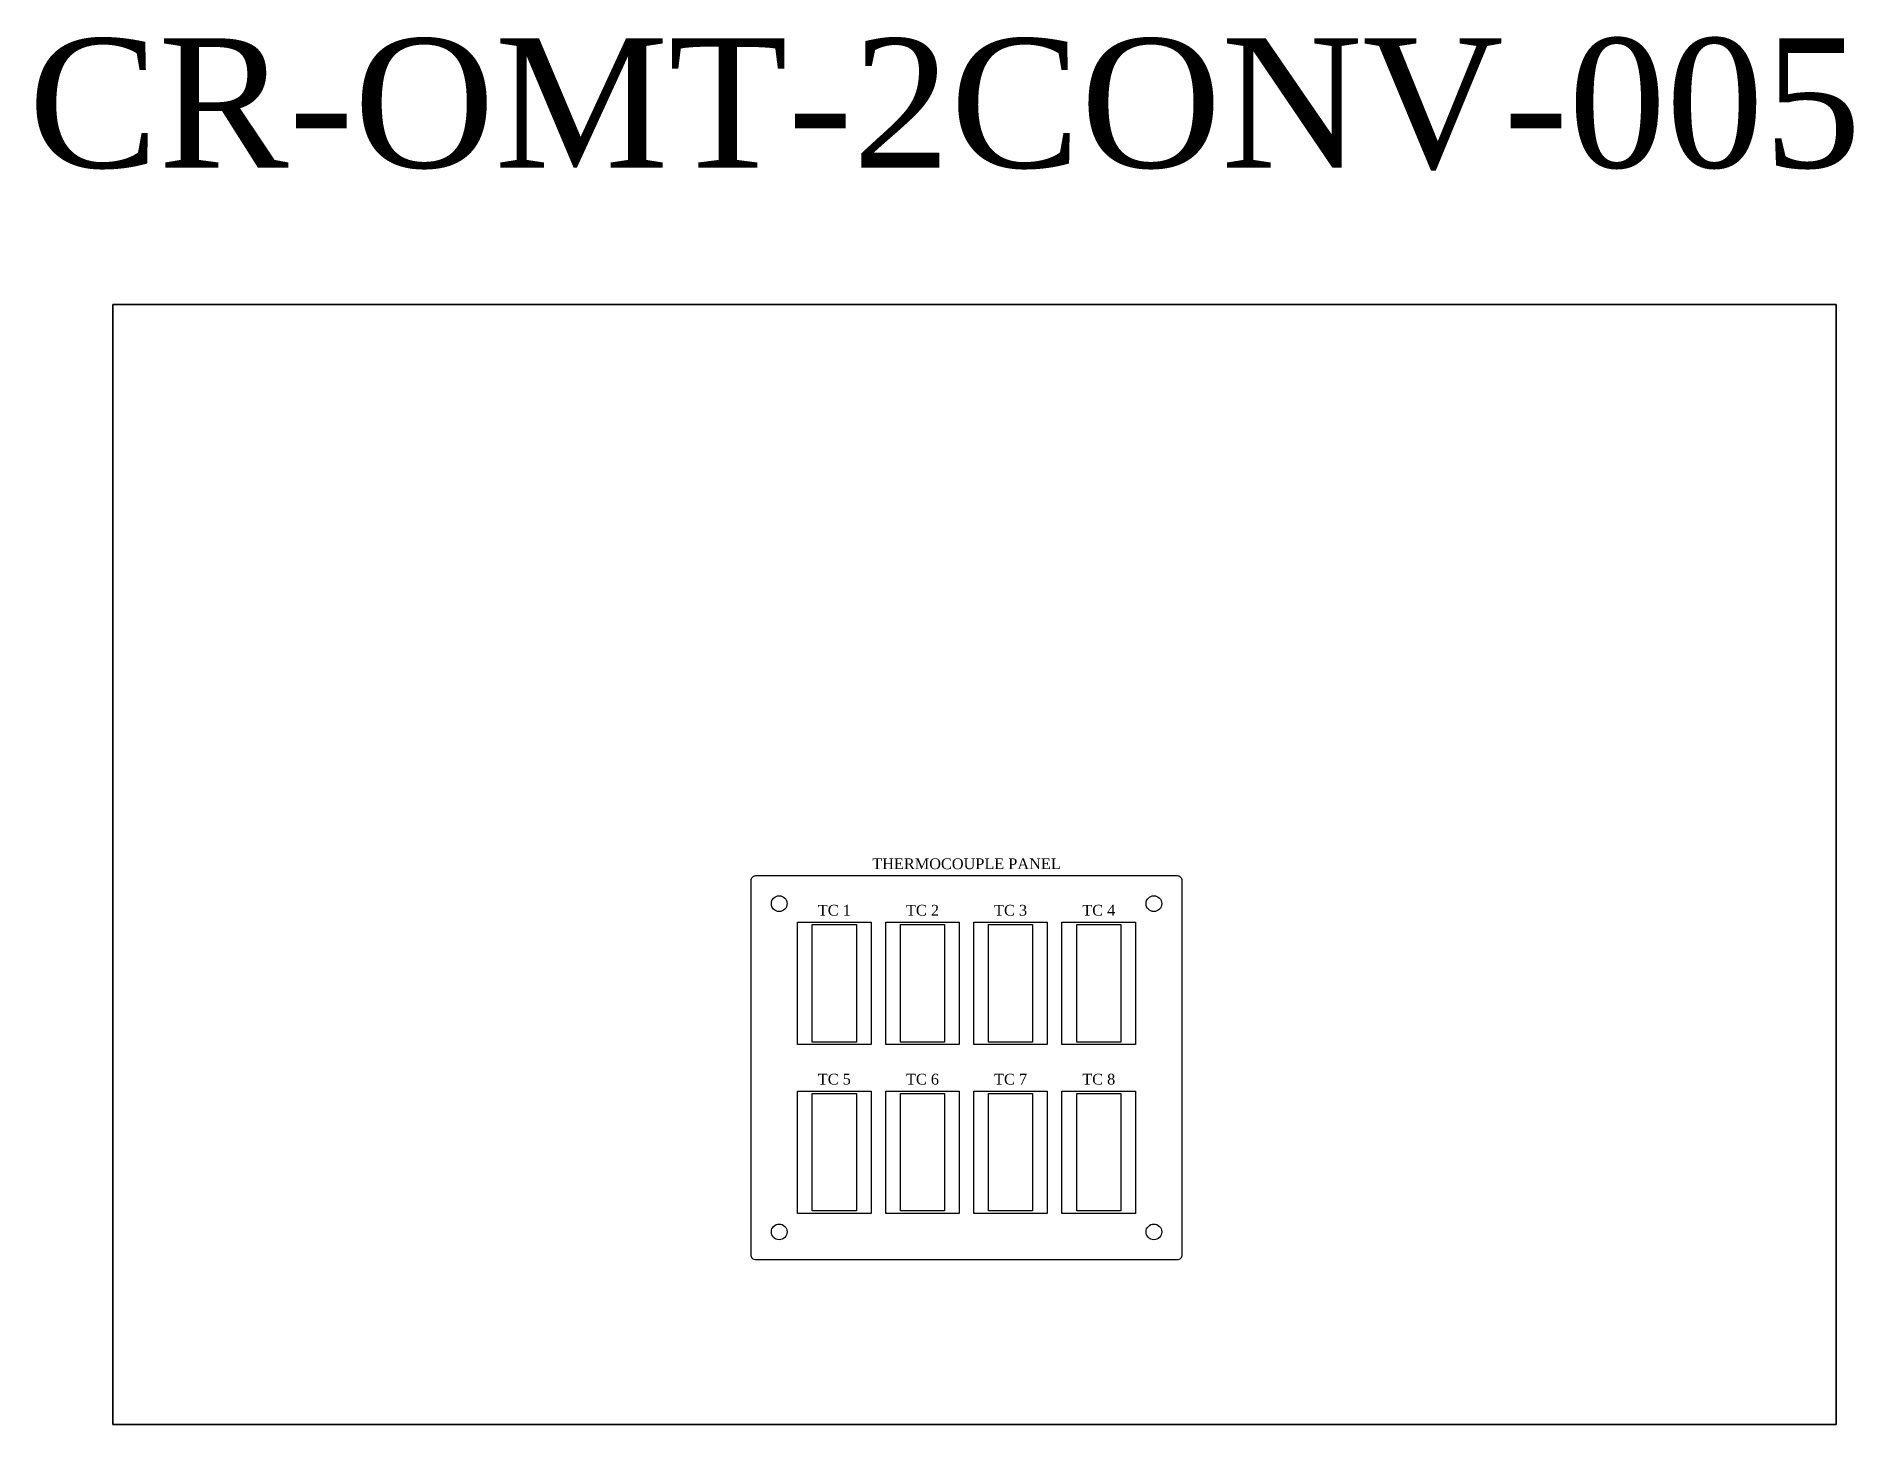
# Model space of a CAD drawing. Extents: x -1 to 228, y 0 to 32.
# Drawn here: x 185.68 to 227.86, y 0 to 32.22 of the extents above; entities that cross this region are included whole.
import ezdxf
from ezdxf.enums import TextEntityAlignment as Align

# ---------------------------------------------------------------- set-up
doc = ezdxf.new("R2010")
doc.units = 0
doc.header["$MEASUREMENT"] = 0
for name, color, linetype in [('BORDER', 7, 'CONTINUOUS'), ('connectorOutline', 9, 'CONTINUOUS'), ('Cut', 20, 'CONTINUOUS'), ('TEXT', 3, 'CONTINUOUS')]:
    doc.layers.add(name, color=color, linetype=linetype)
doc.styles.get("Standard").update_dxf_attribs({"font": 'times.ttf', "height": 0.15})

msp = doc.modelspace()

# ---------------------------------------------------------------- texts
at = {"layer": 'TEXT'}
msp.add_text('CR-OMT-2CONV-005', height=3, dxfattribs=at).set_placement((206.768, 28.275), align=Align.BOTTOM_CENTER)
at = {"layer": 'TEXT', "ltscale": 0.5}
for s, p in [('THERMOCOUPLE PANEL', (207.272, 12.893)), ('TC 1', (204.204, 11.814)), ('TC 2', (206.25, 11.814)), ('TC 3', (208.295, 11.814)), ('TC 4', (210.341, 11.814)), ('TC 5', (204.204, 7.893)), ('TC 6', (206.25, 7.893)), ('TC 7', (208.295, 7.893)), ('TC 8', (210.341, 7.893))]:
    msp.add_text(s, height=0.25, dxfattribs=at).set_placement(p, align=Align.CENTER)

# ---------------------------------------------------------------- linework, layer by layer
at = {"layer": 'BORDER'}
for points in [[(187.455, 0), (227.455, 0), (227.455, 26), (187.455, 26)], [(187.455, 26), (227.455, 26), (227.455, 0), (187.455, 0)]]:
    msp.add_lwpolyline(points, close=True, dxfattribs=at)
at = {"layer": 'connectorOutline'}
for points in [[(203.352, 11.664), (205.056, 11.664), (205.056, 8.823), (203.352, 8.823)], [(205.397, 11.664), (207.102, 11.664), (207.102, 8.823), (205.397, 8.823)], [(207.443, 11.664), (209.147, 11.664), (209.147, 8.823), (207.443, 8.823)], [(209.488, 11.664), (211.193, 11.664), (211.193, 8.823), (209.488, 8.823)], [(203.352, 7.743), (205.056, 7.743), (205.056, 4.902), (203.352, 4.902)], [(205.397, 7.743), (207.102, 7.743), (207.102, 4.902), (205.397, 4.902)], [(207.443, 7.743), (209.147, 7.743), (209.147, 4.902), (207.443, 4.902)], [(209.488, 7.743), (211.193, 7.743), (211.193, 4.902), (209.488, 4.902)]]:
    msp.add_lwpolyline(points, close=True, dxfattribs=at)
at = {"layer": 'Cut'}
msp.add_lwpolyline([(202.386, 12.743), (212.159, 12.743, -0.414214), (212.272, 12.63), (212.272, 3.937, -0.414214), (212.159, 3.823), (202.386, 3.823, -0.414214), (202.272, 3.937), (202.272, 12.63, -0.414214)], format="xyb", close=True, dxfattribs=at)
for points in [[(203.693, 11.607), (204.716, 11.607), (204.716, 8.88), (203.693, 8.88)], [(205.738, 11.607), (206.761, 11.607), (206.761, 8.88), (205.738, 8.88)], [(207.784, 11.607), (208.806, 11.607), (208.806, 8.88), (207.784, 8.88)], [(209.829, 11.607), (210.852, 11.607), (210.852, 8.88), (209.829, 8.88)], [(203.693, 7.687), (204.716, 7.687), (204.716, 4.959), (203.693, 4.959)], [(205.738, 7.687), (206.761, 7.687), (206.761, 4.959), (205.738, 4.959)], [(207.784, 7.687), (208.806, 7.687), (208.806, 4.959), (207.784, 4.959)], [(209.829, 7.687), (210.852, 7.687), (210.852, 4.959), (209.829, 4.959)]]:
    msp.add_lwpolyline(points, close=True, dxfattribs=at)
for centre in [(202.924, 12.092), (211.621, 12.092), (202.924, 4.474), (211.621, 4.474)]:
    msp.add_circle(centre, 0.182, dxfattribs=at)

msp.set_redraw_order([(e.dxf.handle, doc.entitydb.next_handle()) for e in msp.query("TEXT MTEXT ATTDEF DIMENSION ARC_DIMENSION")])  # texts and dimensions are drawn at this point

doc.saveas('drawing.dxf')
